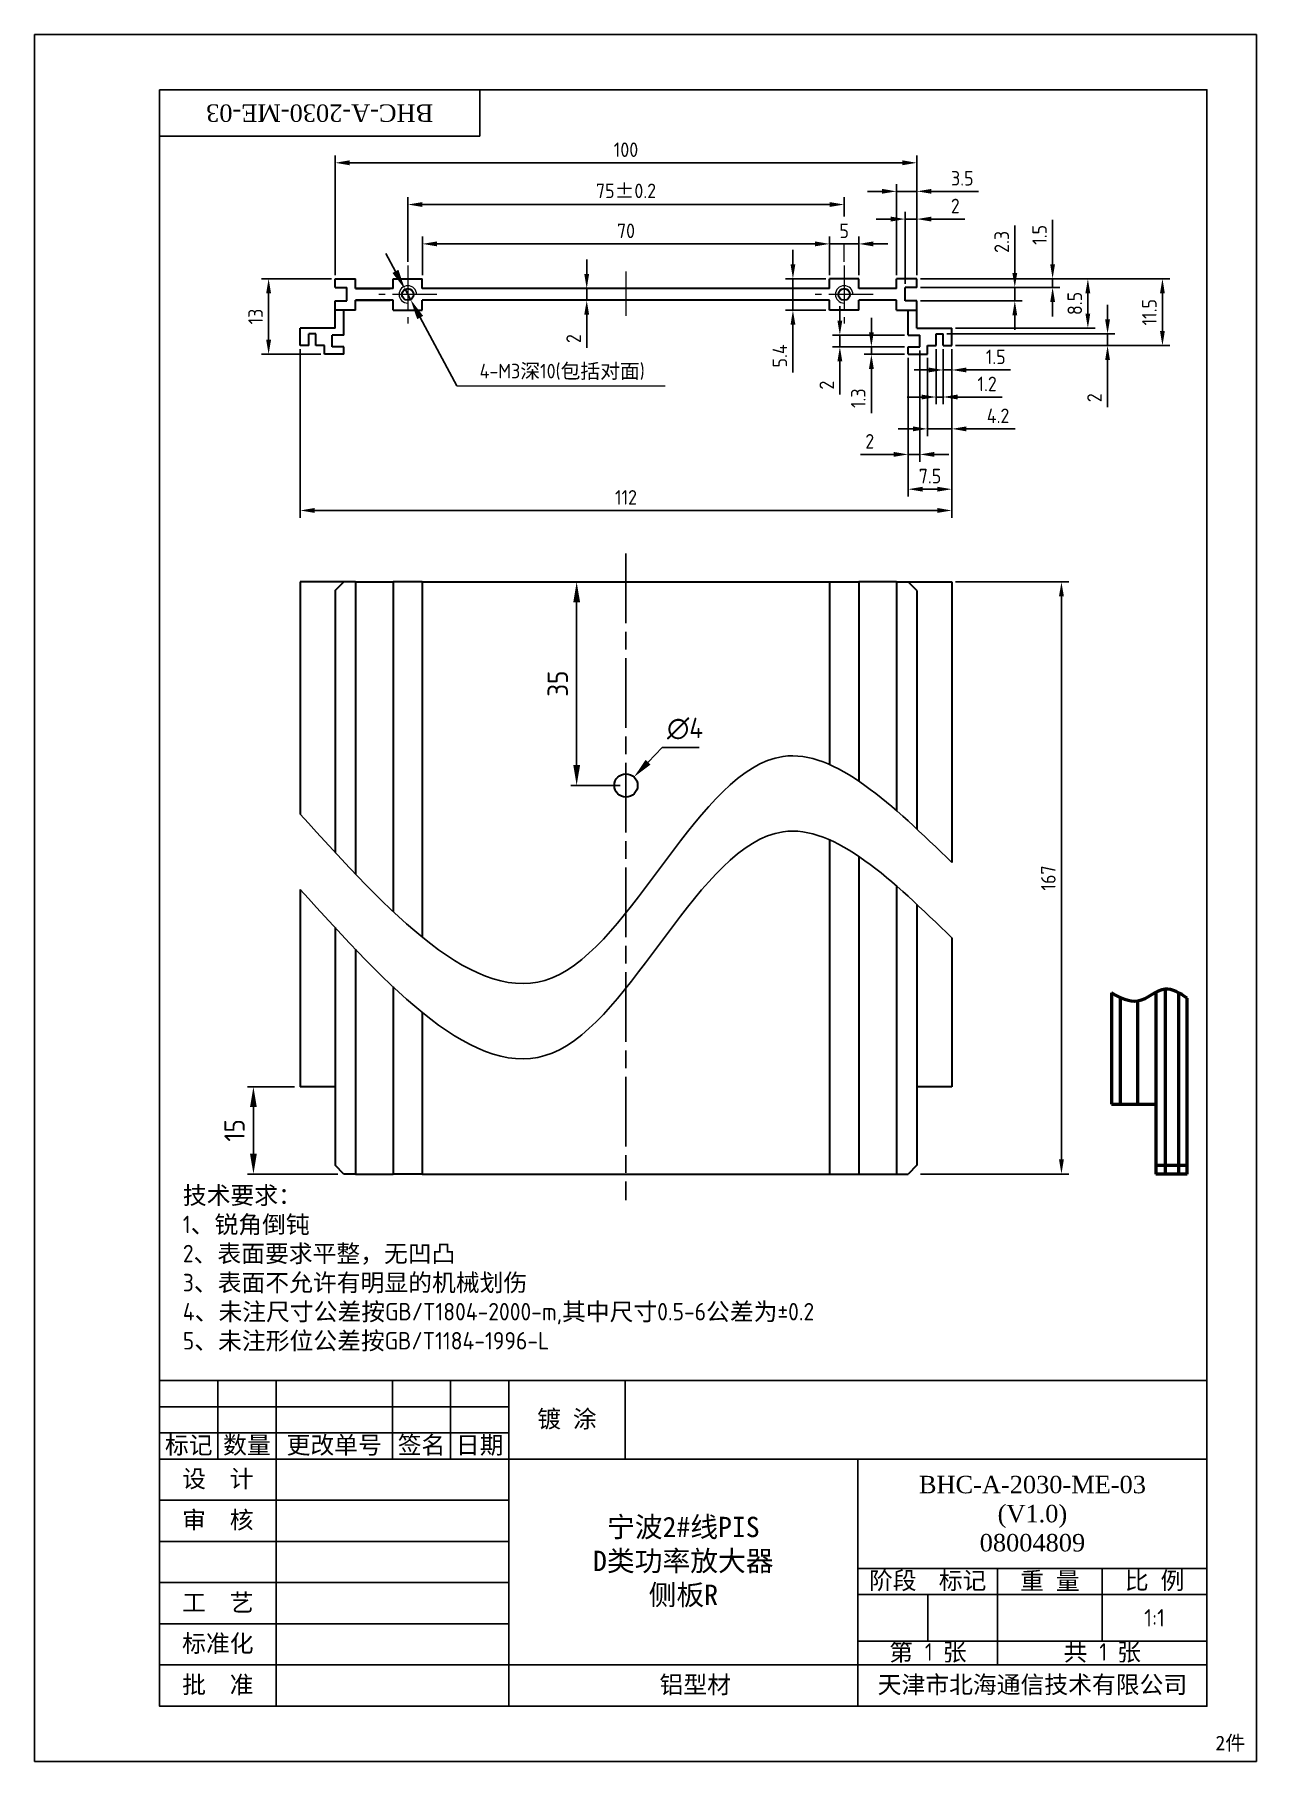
# Model space of a CAD drawing. Header units: millimetres. Extents: x -107 to 2261, y -1356 to -911.
# Drawn here: x 861.6 to 1071.6, y -1208 to -911 of the extents above; entities that cross this region are included whole.
import ezdxf

# ---------------------------------------------------------------- set-up
doc = ezdxf.new("R2010")
doc.units = ezdxf.units.MM
doc.linetypes.add('AM_ISO08W050', pattern=[18, 12, -1.5, 3, -1.5])
doc.linetypes.add('CENTER2', pattern=[28.575, 19.05, -3.175, 3.175, -3.175])
doc.layers.get('Defpoints').update_dxf_attribs({"color": 4})
for name, color, linetype, lineweight in [('AM_0', 7, 'Continuous', 50), ('AM_5', 3, 'Continuous', 25), ('AM_6 @ 1', 2, 'Continuous', 35), ('AM_7', 4, 'AM_ISO08W050', 25), ('图层2', 4, 'CENTER2', 13), ('图层7', 2, 'Continuous', 13), ('实体', 7, 'Continuous', 30)]:
    doc.layers.add(name, color=color, linetype=linetype, lineweight=lineweight)
doc.styles.add('fs', font='SIMFANG.TTF')
doc.styles.add('HZTXT', font='txt.shx')
doc.styles.get("Standard").update_dxf_attribs({"font": 'ISOCP.SHX', "bigfont": 'gbcbig.shx'})
doc.styles.add('tnr', font='TIMES.TTF')
doc.dimstyles.new('AM_ISO$0', dxfattribs={"dimtxt": 3.5, "dimasz": 3.5, "dimexe": 1, "dimexo": 1, "dimgap": 1.5, "dimtad": 1, "dimdec": 1, "dimdsep": 46, "dimtxsty": 'Standard', "dimcen": 0, "dimclrd": 256, "dimclre": 256, "dimclrt": 2, "dimadec": 0, "dimazin": 2, "dimtp": 0.1, "dimtm": 0.1, "dimtfac": 0.71, "dimtdec": 1, "dimtmove": 0, "dimatfit": 3, "dimfxl": 1, "dimlwd": -1, "dimlwe": -1, "dimarcsym": 1})
doc.dimstyles.new('AM_ISO$3', dxfattribs={"dimtxt": 3.5, "dimasz": 3.5, "dimexe": 1, "dimexo": 1, "dimgap": 1.5, "dimtad": 1, "dimtoh": 1, "dimdec": 1, "dimdsep": 46, "dimtxsty": 'Standard', "dimcen": 0, "dimclrd": 256, "dimclre": 256, "dimclrt": 2, "dimadec": 0, "dimazin": 2, "dimtp": 0.1, "dimtm": 0.1, "dimtfac": 0.71, "dimtdec": 1, "dimtofl": 0, "dimtmove": 0, "dimatfit": 0, "dimfxl": 1, "dimlwd": -1, "dimlwe": -1, "dimarcsym": 1})
doc.dimstyles.new('ISO-25$0', dxfattribs={"dimtxt": 3, "dimasz": 3.5, "dimexe": 1.25, "dimexo": 0.625, "dimgap": 1, "dimtad": 1, "dimdsep": 46, "dimtxsty": 'HZTXT', "dimcen": 2.5, "dimadec": 0, "dimazin": 0, "dimtfac": 1, "dimtmove": 0, "dimatfit": 3, "dimfxl": 1, "dimarcsym": 0})
doc.dimstyles.new('ISO-25$3', dxfattribs={"dimtxt": 3.5, "dimasz": 3.5, "dimexe": 1.25, "dimexo": 0.625, "dimtad": 1, "dimtoh": 1, "dimdsep": 46, "dimtxsty": 'HZTXT', "dimcen": 2.5, "dimadec": 0, "dimazin": 0, "dimtfac": 1, "dimtmove": 0, "dimatfit": 3, "dimfxl": 1, "dimarcsym": 0})

msp = doc.modelspace()

# ---------------------------------------------------------------- texts
at = {"layer": 'AM_6 @ 1', "color": 2, "style": 'fs'}
msp.add_text('2件', height=2.5, dxfattribs=at).set_placement((1064.554, -1206.063))
at = {"layer": 'AM_6 @ 1', "insert": (910.603, -924.501), "char_height": 3, "attachment_point": 5, "rotation": 180, "style": 'tnr'}
msp.add_mtext_dynamic_manual_height_columns('BHC-A-2030-ME-03', width=55, gutter_width=12.5, heights=[0], dxfattribs=at)
at = {"layer": '图层2', "ltscale": 0.4}
for s, insert, char_height, width, attachment_point in [('{\\fFangSong_GB2312|b0|i0|c134|p49;技术要求：}\\P1{\\fFangSong_GB2312|b0|i0|c134|p49;、锐角倒钝}\\P2{\\fFangSong_GB2312|b0|i0|c134|p49;、表面要求平整，无凹凸}\\P3{\\fFangSong_GB2312|b0|i0|c134|p49;、表面不允许有明显的机械划伤}\\P4{\\fFangSong_GB2312|b0|i0|c134|p49;、未注尺寸公差按}GB/T1804-2000-m,{\\fFangSong_GB2312|b0|i0|c134|p49;其中尺寸}0.5-6{\\fFangSong_GB2312|b0|i0|c134|p49;公差为}%%P0.2\\P5{\\fFangSong_GB2312|b0|i0|c134|p49;、未注形位公差按}GB/T1184-1996-L', (887.086, -1109.143), 3, 382.79824, 1), ('{\\fFangSong_GB2312|b0|i0|c134|p49;镀 涂}', (953.104, -1149.251), 3, 20.00298, 5), ('{\\fFangSong_GB2312|b0|i0|c134|p49;标记}', (888.103, -1153.751), 3, 10, 5), ('{\\fFangSong_GB2312|b0|i0|c134|p49;数量}', (898.103, -1153.751), 3, 10, 5), ('{\\fFangSong_GB2312|b0|i0|c134|p49;更改单号}', (913.103, -1153.751), 3, 20, 5), ('{\\fFangSong_GB2312|b0|i0|c134|p49;签名}', (928.102, -1153.751), 3, 9.99778, 5), ('{\\fFangSong_GB2312|b0|i0|c134|p49;日期}', (938.102, -1153.751), 3, 10.00222, 5), ('{\\fFangSong_GB2312|b0|i0|c134|p49;设  计}', (893.103, -1159.541), 3, 20, 5), ('{\\fFangSong_GB2312|b0|i0|c134|p49;审  核}', (893.103, -1166.621), 3, 20, 5), ('{\\fFangSong_GB2312|b0|i0|c134|p49;宁波2#线PIS\\PD类功率放大器\\P侧板R}', (973.103, -1173.701), 3.5, 60, 5), ('{\\fFangSong_GB2312|b0|i0|c134|p49;阶段}', (1009.103, -1177.048), 3, 12, 5), ('{\\fFangSong_GB2312|b0|i0|c134|p49;标记}', (1021.103, -1177.048), 3, 12, 5), ('{\\fFangSong_GB2312|b0|i0|c134|p49;重 量}', (1036.103, -1177.048), 3, 18, 5), ('{\\fFangSong_GB2312|b0|i0|c134|p49;比 例}', (1054.103, -1177.048), 3, 18, 5), ('{\\fFangSong_GB2312|b0|i0|c134|p49;工  艺}', (893.103, -1180.781), 3, 20, 5), ('1:1', (1054.103, -1183.3), 3, 18, 5), ('{\\fFangSong_GB2312|b0|i0|c134|p49;标准化}', (893.103, -1187.861), 3, 20, 5), ('{\\fFangSong_GB2312|b0|i0|c134|p49;第 }1 {\\fFangSong_GB2312|b0|i0|c134|p49;张}', (1015.133, -1189.351), 3, 23.94008, 5), ('{\\fFangSong_GB2312|b0|i0|c134|p49;共 }1 {\\fFangSong_GB2312|b0|i0|c134|p49;张}', (1045.103, -1189.351), 3, 36, 5), ('{\\fFangSong_GB2312|b0|i0|c134|p49;批  准}', (893.103, -1194.951), 3, 20, 5), ('{\\fFangSong_GB2312|b0|i0|c134|p49;  铝型材}', (973.103, -1194.951), 3, 60, 5), ('{\\fFangSong_GB2312|b0|i0|c134|p49;天津市北海通信技术有限公司}', (1033.103, -1194.951), 3, 60, 5)]:
    msp.add_mtext(s, dxfattribs=dict(at, insert=insert, char_height=char_height, width=width, attachment_point=attachment_point))
at = {"layer": '图层2', "ltscale": 0.4, "insert": (1033.103, -1165.4), "char_height": 3, "width": 60, "attachment_point": 5, "style": 'tnr'}
msp.add_mtext('BHC-A-2030-ME-03\\P(V1.0)\\P08004809', dxfattribs=at)
at = {"layer": '图层7', "ltscale": 0.4, "insert": (952.281, -969.015), "char_height": 2.5, "attachment_point": 5}
msp.add_mtext('4-M3{\\fFangSong_GB2312|b0|i0|c134|p49;深}10({\\fFangSong_GB2312|b0|i0|c134|p49;包括对面})', dxfattribs=at)

# ---------------------------------------------------------------- blocks, each defined once
blk = doc.blocks.new('*D54')
at = {"layer": 'Defpoints', "color": 0, "transparency": 16777216}
for p in [(1019.25, -1005.14), (1038.09, -1005.14), (1013.25, -1106.97)]:
    blk.add_point(p, dxfattribs=at)
at = {"layer": '图层7', "color": 0, "lineweight": -2, "transparency": 16777216}
for p, q in [((1019.87, -1005.14), (1039.34, -1005.14)), ((1038.09, -1104.47), (1038.09, -1007.64)), ((1013.87, -1106.97), (1039.34, -1106.97))]:
    blk.add_line(p, q, dxfattribs=at)
at = {"layer": '图层7', "color": 0, "transparency": 16777216}
for points in [[(1037.67, -1007.64), (1038.51, -1007.64), (1038.09, -1005.14)], [(1037.67, -1104.47), (1038.51, -1104.47), (1038.09, -1106.97)]]:
    blk.add_solid(points, dxfattribs=at)
at = {"layer": '图层7', "color": 0, "transparency": 16777216, "insert": (1035.84, -1056.06), "char_height": 2.5, "attachment_point": 5, "rotation": 90}
blk.add_mtext('167', dxfattribs=at)
blk = doc.blocks.new('*D55')
at = {"layer": 'Defpoints', "color": 0, "ltscale": 0.4, "transparency": 16777216}
for p in [(907.25, -964.5), (1019.25, -965.12), (1019.25, -992.85)]:
    blk.add_point(p, dxfattribs=at)
at = {"layer": '图层7', "color": 0, "lineweight": -2, "ltscale": 0.4, "transparency": 16777216}
for p, q in [((907.25, -965.12), (907.25, -994.1)), ((1019.25, -965.75), (1019.25, -994.1)), ((909.75, -992.85), (1016.75, -992.85))]:
    blk.add_line(p, q, dxfattribs=at)
at = {"layer": '图层7', "color": 0, "ltscale": 0.4, "transparency": 16777216}
for points in [[(909.75, -992.43), (909.75, -993.27), (907.25, -992.85)], [(1016.75, -992.43), (1016.75, -993.27), (1019.25, -992.85)]]:
    blk.add_solid(points, dxfattribs=at)
at = {"layer": '图层7', "color": 0, "ltscale": 0.4, "transparency": 16777216, "insert": (963.25, -990.6), "char_height": 2.5, "attachment_point": 5}
blk.add_mtext('112', dxfattribs=at)
blk = doc.blocks.new('*D56')
at = {"layer": 'Defpoints', "color": 0, "ltscale": 0.4, "transparency": 16777216}
for p in [(913.25, -933.06), (913.25, -953), (1013.25, -953)]:
    blk.add_point(p, dxfattribs=at)
at = {"layer": '图层7', "color": 0, "lineweight": -2, "ltscale": 0.4, "transparency": 16777216}
for p, q in [((913.25, -952.37), (913.25, -931.81)), ((1013.25, -952.37), (1013.25, -931.81)), ((1010.75, -933.06), (915.75, -933.06))]:
    blk.add_line(p, q, dxfattribs=at)
at = {"layer": '图层7', "color": 0, "ltscale": 0.4, "transparency": 16777216}
for points in [[(915.75, -932.64), (915.75, -933.48), (913.25, -933.06)], [(1010.75, -932.64), (1010.75, -933.48), (1013.25, -933.06)]]:
    blk.add_solid(points, dxfattribs=at)
at = {"layer": '图层7', "color": 0, "ltscale": 0.4, "transparency": 16777216, "insert": (963.25, -930.81), "char_height": 2.5, "attachment_point": 5}
blk.add_mtext('100', dxfattribs=at)
blk = doc.blocks.new('*D57')
at = {"layer": 'Defpoints', "color": 0, "ltscale": 0.4, "transparency": 16777216}
for p in [(928.25, -947.01), (928.25, -953), (998.25, -953)]:
    blk.add_point(p, dxfattribs=at)
at = {"layer": '图层7', "color": 0, "lineweight": -2, "ltscale": 0.4, "transparency": 16777216}
for p, q in [((928.25, -952.37), (928.25, -945.76)), ((995.75, -947.01), (930.75, -947.01)), ((998.25, -952.37), (998.25, -945.76))]:
    blk.add_line(p, q, dxfattribs=at)
at = {"layer": '图层7', "color": 0, "ltscale": 0.4, "transparency": 16777216}
for points in [[(930.75, -946.59), (930.75, -947.42), (928.25, -947.01)], [(995.75, -946.59), (995.75, -947.42), (998.25, -947.01)]]:
    blk.add_solid(points, dxfattribs=at)
at = {"layer": '图层7', "color": 0, "ltscale": 0.4, "transparency": 16777216, "insert": (963.25, -944.76), "char_height": 2.5, "attachment_point": 5}
blk.add_mtext('70', dxfattribs=at)
blk = doc.blocks.new('*D58')
at = {"layer": 'Defpoints', "color": 0, "ltscale": 0.4, "transparency": 16777216}
for p in [(963.25, -954.7), (956.5, -956.7), (963.25, -956.7)]:
    blk.add_point(p, dxfattribs=at)
at = {"layer": '图层7', "color": 0, "lineweight": -2, "ltscale": 0.4, "transparency": 16777216}
for p, q in [((956.5, -952.2), (956.5, -949.7)), ((962.62, -954.7), (955.25, -954.7)), ((956.5, -954.7), (956.5, -956.7)), ((962.62, -956.7), (955.25, -956.7)), ((956.5, -959.2), (956.5, -964.91))]:
    blk.add_line(p, q, dxfattribs=at)
at = {"layer": '图层7', "color": 0, "ltscale": 0.4, "transparency": 16777216}
for points in [[(956.08, -952.2), (956.91, -952.2), (956.5, -954.7)], [(956.08, -959.2), (956.91, -959.2), (956.5, -956.7)]]:
    blk.add_solid(points, dxfattribs=at)
at = {"layer": '图层7', "color": 0, "ltscale": 0.4, "transparency": 16777216, "insert": (954.25, -963.3), "char_height": 2.5, "attachment_point": 5, "rotation": 90}
blk.add_mtext('2', dxfattribs=at)
blk = doc.blocks.new('*D59')
at = {"layer": 'Defpoints', "color": 0, "ltscale": 0.4, "transparency": 16777216}
for p in [(913.25, -953), (901.83, -966), (911.45, -966)]:
    blk.add_point(p, dxfattribs=at)
at = {"layer": '图层7', "color": 0, "lineweight": -2, "ltscale": 0.4, "transparency": 16777216}
for p, q in [((912.62, -953), (900.58, -953)), ((901.83, -955.5), (901.83, -963.5)), ((910.82, -966), (900.58, -966))]:
    blk.add_line(p, q, dxfattribs=at)
at = {"layer": '图层7', "color": 0, "ltscale": 0.4, "transparency": 16777216}
for points in [[(901.41, -955.5), (902.25, -955.5), (901.83, -953)], [(901.41, -963.5), (902.25, -963.5), (901.83, -966)]]:
    blk.add_solid(points, dxfattribs=at)
at = {"layer": '图层7', "color": 0, "ltscale": 0.4, "transparency": 16777216, "insert": (899.58, -959.5), "char_height": 2.5, "attachment_point": 5, "rotation": 90}
blk.add_mtext('13', dxfattribs=at)
blk = doc.blocks.new('*D60')
at = {"layer": 'Defpoints', "color": 0, "ltscale": 0.4, "transparency": 16777216}
for p in [(1019.25, -965.12), (1011.75, -966), (1019.25, -989.19)]:
    blk.add_point(p, dxfattribs=at)
at = {"layer": '图层7', "color": 0, "lineweight": -2, "ltscale": 0.4, "transparency": 16777216}
for p, q in [((1011.75, -966.62), (1011.75, -990.44)), ((1019.25, -965.75), (1019.25, -990.44)), ((1014.25, -989.19), (1016.75, -989.19))]:
    blk.add_line(p, q, dxfattribs=at)
at = {"layer": '图层7', "color": 0, "ltscale": 0.4, "transparency": 16777216}
for points in [[(1014.25, -988.78), (1014.25, -989.61), (1011.75, -989.19)], [(1016.75, -988.78), (1016.75, -989.61), (1019.25, -989.19)]]:
    blk.add_solid(points, dxfattribs=at)
at = {"layer": '图层7', "color": 0, "ltscale": 0.4, "transparency": 16777216, "insert": (1015.5, -986.94), "char_height": 2.5, "attachment_point": 5}
blk.add_mtext('7.5', dxfattribs=at)
blk = doc.blocks.new('*D61')
at = {"layer": 'Defpoints', "color": 0, "ltscale": 0.4, "transparency": 16777216}
for p in [(1013.75, -964.7), (1011.75, -966), (1011.75, -983.21)]:
    blk.add_point(p, dxfattribs=at)
at = {"layer": '图层7', "color": 0, "lineweight": -2, "ltscale": 0.4, "transparency": 16777216}
for p, q in [((1011.75, -966.62), (1011.75, -984.46)), ((1013.75, -965.32), (1013.75, -984.46)), ((1009.25, -983.21), (1003.53, -983.21)), ((1013.75, -983.21), (1011.75, -983.21)), ((1016.25, -983.21), (1018.75, -983.21))]:
    blk.add_line(p, q, dxfattribs=at)
at = {"layer": '图层7', "color": 0, "ltscale": 0.4, "transparency": 16777216}
for points in [[(1009.25, -982.79), (1009.25, -983.63), (1011.75, -983.21)], [(1016.25, -982.79), (1016.25, -983.63), (1013.75, -983.21)]]:
    blk.add_solid(points, dxfattribs=at)
at = {"layer": '图层7', "color": 0, "ltscale": 0.4, "transparency": 16777216, "insert": (1005.14, -980.96), "char_height": 2.5, "attachment_point": 5}
blk.add_mtext('2', dxfattribs=at)
blk = doc.blocks.new('*D62')
at = {"layer": 'Defpoints', "color": 0, "ltscale": 0.4, "transparency": 16777216}
for p in [(998.25, -947.01), (998.25, -953), (1003.25, -953)]:
    blk.add_point(p, dxfattribs=at)
at = {"layer": '图层7', "color": 0, "lineweight": -2, "ltscale": 0.4, "transparency": 16777216}
for p, q in [((995.75, -947.01), (993.25, -947.01)), ((998.25, -952.37), (998.25, -945.76)), ((1003.25, -947.01), (998.25, -947.01)), ((1003.25, -952.37), (1003.25, -945.76)), ((1005.75, -947.01), (1008.25, -947.01))]:
    blk.add_line(p, q, dxfattribs=at)
at = {"layer": '图层7', "color": 0, "ltscale": 0.4, "transparency": 16777216}
for points in [[(995.75, -946.59), (995.75, -947.42), (998.25, -947.01)], [(1005.75, -946.59), (1005.75, -947.42), (1003.25, -947.01)]]:
    blk.add_solid(points, dxfattribs=at)
at = {"layer": '图层7', "color": 0, "ltscale": 0.4, "transparency": 16777216, "insert": (1000.75, -944.76), "char_height": 2.5, "attachment_point": 5}
blk.add_mtext('5', dxfattribs=at)
blk = doc.blocks.new('*D63')
at = {"layer": 'Defpoints', "color": 0, "ltscale": 0.4, "transparency": 16777216}
for p in [(1013.25, -937.97), (1009.75, -953), (1013.25, -953)]:
    blk.add_point(p, dxfattribs=at)
at = {"layer": '图层7', "color": 0, "lineweight": -2, "ltscale": 0.4, "transparency": 16777216}
for p, q in [((1007.25, -937.97), (1004.75, -937.97)), ((1009.75, -952.37), (1009.75, -936.72)), ((1009.75, -937.97), (1013.25, -937.97)), ((1013.25, -952.37), (1013.25, -936.72)), ((1015.75, -937.97), (1023.85, -937.97))]:
    blk.add_line(p, q, dxfattribs=at)
at = {"layer": '图层7', "color": 0, "ltscale": 0.4, "transparency": 16777216}
for points in [[(1007.25, -937.55), (1007.25, -938.38), (1009.75, -937.97)], [(1015.75, -937.55), (1015.75, -938.38), (1013.25, -937.97)]]:
    blk.add_solid(points, dxfattribs=at)
at = {"layer": '图层7', "color": 0, "ltscale": 0.4, "transparency": 16777216, "insert": (1021.05, -935.72), "char_height": 2.5, "attachment_point": 5}
blk.add_mtext('3.5', dxfattribs=at)
blk = doc.blocks.new('*D64')
at = {"layer": 'Defpoints', "color": 0, "ltscale": 0.4, "transparency": 16777216}
for p in [(1013.25, -942.74), (1013.25, -953), (1011.25, -954.5)]:
    blk.add_point(p, dxfattribs=at)
at = {"layer": '图层7', "color": 0, "lineweight": -2, "ltscale": 0.4, "transparency": 16777216}
for p, q in [((1008.75, -942.74), (1006.25, -942.74)), ((1011.25, -953.87), (1011.25, -941.49)), ((1011.25, -942.74), (1013.25, -942.74)), ((1013.25, -952.37), (1013.25, -941.49)), ((1015.75, -942.74), (1021.46, -942.74))]:
    blk.add_line(p, q, dxfattribs=at)
at = {"layer": '图层7', "color": 0, "ltscale": 0.4, "transparency": 16777216}
for points in [[(1008.75, -942.32), (1008.75, -943.16), (1011.25, -942.74)], [(1015.75, -942.32), (1015.75, -943.16), (1013.25, -942.74)]]:
    blk.add_solid(points, dxfattribs=at)
at = {"layer": '图层7', "color": 0, "ltscale": 0.4, "transparency": 16777216, "insert": (1019.85, -940.49), "char_height": 2.5, "attachment_point": 5}
blk.add_mtext('2', dxfattribs=at)
blk = doc.blocks.new('*D65')
at = {"layer": 'Defpoints', "color": 0, "ltscale": 0.4, "transparency": 16777216}
for p in [(998.25, -953), (991.94, -958.4), (998.25, -958.4)]:
    blk.add_point(p, dxfattribs=at)
at = {"layer": '图层7', "color": 0, "lineweight": -2, "ltscale": 0.4, "transparency": 16777216}
for p, q in [((991.94, -950.5), (991.94, -948)), ((997.62, -953), (990.69, -953)), ((991.94, -953), (991.94, -958.4)), ((997.62, -958.4), (990.69, -958.4)), ((991.94, -960.9), (991.94, -969.15))]:
    blk.add_line(p, q, dxfattribs=at)
at = {"layer": '图层7', "color": 0, "ltscale": 0.4, "transparency": 16777216}
for points in [[(991.53, -950.5), (992.36, -950.5), (991.94, -953)], [(991.53, -960.9), (992.36, -960.9), (991.94, -958.4)]]:
    blk.add_solid(points, dxfattribs=at)
at = {"layer": '图层7', "color": 0, "ltscale": 0.4, "transparency": 16777216, "insert": (989.69, -966.27), "char_height": 2.5, "attachment_point": 5, "rotation": 90}
blk.add_mtext('5.4', dxfattribs=at)
blk = doc.blocks.new('*D66')
at = {"layer": 'Defpoints', "color": 0, "ltscale": 0.4, "transparency": 16777216}
for p in [(1013.25, -953), (1036.57, -953), (1013.25, -954.5)]:
    blk.add_point(p, dxfattribs=at)
at = {"layer": '图层7', "color": 0, "lineweight": -2, "ltscale": 0.4, "transparency": 16777216}
for p, q in [((1036.57, -950.5), (1036.57, -942.89)), ((1013.87, -953), (1037.82, -953)), ((1036.57, -954.5), (1036.57, -953)), ((1013.87, -954.5), (1037.82, -954.5)), ((1036.57, -957), (1036.57, -959.5))]:
    blk.add_line(p, q, dxfattribs=at)
at = {"layer": '图层7', "color": 0, "ltscale": 0.4, "transparency": 16777216}
for points in [[(1036.16, -950.5), (1036.99, -950.5), (1036.57, -953)], [(1036.16, -957), (1036.99, -957), (1036.57, -954.5)]]:
    blk.add_solid(points, dxfattribs=at)
at = {"layer": '图层7', "color": 0, "ltscale": 0.4, "transparency": 16777216, "insert": (1034.32, -945.45), "char_height": 2.5, "attachment_point": 5, "rotation": 90}
blk.add_mtext('1.5', dxfattribs=at)
blk = doc.blocks.new('*D67')
at = {"layer": 'Defpoints', "color": 0, "ltscale": 0.4, "transparency": 16777216}
for p in [(1013.25, -954.5), (1030.07, -954.5), (1013.25, -956.8)]:
    blk.add_point(p, dxfattribs=at)
at = {"layer": '图层7', "color": 0, "lineweight": -2, "ltscale": 0.4, "transparency": 16777216}
for p, q in [((1030.07, -952), (1030.07, -943.83)), ((1013.87, -954.5), (1031.32, -954.5)), ((1030.07, -956.8), (1030.07, -954.5)), ((1013.87, -956.8), (1031.32, -956.8)), ((1030.07, -959.3), (1030.07, -961.8))]:
    blk.add_line(p, q, dxfattribs=at)
at = {"layer": '图层7', "color": 0, "ltscale": 0.4, "transparency": 16777216}
for points in [[(1029.66, -952), (1030.49, -952), (1030.07, -954.5)], [(1029.66, -959.3), (1030.49, -959.3), (1030.07, -956.8)]]:
    blk.add_solid(points, dxfattribs=at)
at = {"layer": '图层7', "color": 0, "ltscale": 0.4, "transparency": 16777216, "insert": (1027.82, -946.66), "char_height": 2.5, "attachment_point": 5, "rotation": 90}
blk.add_mtext('2.3', dxfattribs=at)
blk = doc.blocks.new('*D68')
at = {"layer": 'Defpoints', "color": 0, "ltscale": 0.4, "transparency": 16777216}
for p in [(1000.01, -964.7), (1011.75, -962.7), (1011.75, -964.7)]:
    blk.add_point(p, dxfattribs=at)
at = {"layer": '图层7', "color": 0, "lineweight": -2, "ltscale": 0.4, "transparency": 16777216}
for p, q in [((1000.01, -960.2), (1000.01, -957.7)), ((1011.12, -962.7), (998.76, -962.7)), ((1011.12, -964.7), (998.76, -964.7)), ((1000.01, -962.7), (1000.01, -964.7)), ((1000.01, -967.2), (1000.01, -972.91))]:
    blk.add_line(p, q, dxfattribs=at)
at = {"layer": '图层7', "color": 0, "ltscale": 0.4, "transparency": 16777216}
for points in [[(999.59, -960.2), (1000.42, -960.2), (1000.01, -962.7)], [(999.59, -967.2), (1000.42, -967.2), (1000.01, -964.7)]]:
    blk.add_solid(points, dxfattribs=at)
at = {"layer": '图层7', "color": 0, "ltscale": 0.4, "transparency": 16777216, "insert": (997.76, -971.3), "char_height": 2.5, "attachment_point": 5, "rotation": 90}
blk.add_mtext('2', dxfattribs=at)
blk = doc.blocks.new('*D69')
at = {"layer": 'Defpoints', "color": 0, "ltscale": 0.4, "transparency": 16777216}
for p in [(1011.75, -964.7), (1005.42, -966), (1011.75, -966)]:
    blk.add_point(p, dxfattribs=at)
at = {"layer": '图层7', "color": 0, "lineweight": -2, "ltscale": 0.4, "transparency": 16777216}
for p, q in [((1005.42, -962.2), (1005.42, -959.7)), ((1011.12, -964.7), (1004.17, -964.7)), ((1005.42, -964.7), (1005.42, -966)), ((1011.12, -966), (1004.17, -966)), ((1005.42, -968.5), (1005.42, -976.1))]:
    blk.add_line(p, q, dxfattribs=at)
at = {"layer": '图层7', "color": 0, "ltscale": 0.4, "transparency": 16777216}
for points in [[(1005.01, -962.2), (1005.84, -962.2), (1005.42, -964.7)], [(1005.01, -968.5), (1005.84, -968.5), (1005.42, -966)]]:
    blk.add_solid(points, dxfattribs=at)
at = {"layer": '图层7', "color": 0, "ltscale": 0.4, "transparency": 16777216, "insert": (1003.17, -973.55), "char_height": 2.5, "attachment_point": 5, "rotation": 90}
blk.add_mtext('1.3', dxfattribs=at)
blk = doc.blocks.new('*D70')
at = {"layer": 'Defpoints', "color": 0, "ltscale": 0.4, "transparency": 16777216}
for p in [(1019.25, -965.12), (1015.05, -966), (1019.25, -978.82)]:
    blk.add_point(p, dxfattribs=at)
at = {"layer": '图层7', "color": 0, "lineweight": -2, "ltscale": 0.4, "transparency": 16777216}
for p, q in [((1015.05, -966.62), (1015.05, -980.07)), ((1019.25, -965.75), (1019.25, -980.07)), ((1012.55, -978.82), (1010.05, -978.82)), ((1015.05, -978.82), (1019.25, -978.82)), ((1021.75, -978.82), (1030.15, -978.82))]:
    blk.add_line(p, q, dxfattribs=at)
at = {"layer": '图层7', "color": 0, "ltscale": 0.4, "transparency": 16777216}
for points in [[(1012.55, -978.4), (1012.55, -979.24), (1015.05, -978.82)], [(1021.75, -978.4), (1021.75, -979.24), (1019.25, -978.82)]]:
    blk.add_solid(points, dxfattribs=at)
at = {"layer": '图层7', "color": 0, "ltscale": 0.4, "transparency": 16777216, "insert": (1027.2, -976.57), "char_height": 2.5, "attachment_point": 5}
blk.add_mtext('4.2', dxfattribs=at)
blk = doc.blocks.new('*D71')
at = {"layer": 'Defpoints', "color": 0, "ltscale": 0.4, "transparency": 16777216}
for p in [(1016.55, -964.5), (1017.75, -964.5), (1017.75, -973.34)]:
    blk.add_point(p, dxfattribs=at)
at = {"layer": '图层7', "color": 0, "lineweight": -2, "ltscale": 0.4, "transparency": 16777216}
for p, q in [((1016.55, -965.12), (1016.55, -974.59)), ((1017.75, -965.12), (1017.75, -974.59)), ((1014.05, -973.34), (1011.55, -973.34)), ((1016.55, -973.34), (1017.75, -973.34)), ((1020.25, -973.34), (1027.9, -973.34))]:
    blk.add_line(p, q, dxfattribs=at)
at = {"layer": '图层7', "color": 0, "ltscale": 0.4, "transparency": 16777216}
for points in [[(1014.05, -972.92), (1014.05, -973.76), (1016.55, -973.34)], [(1020.25, -972.92), (1020.25, -973.76), (1017.75, -973.34)]]:
    blk.add_solid(points, dxfattribs=at)
at = {"layer": '图层7', "color": 0, "ltscale": 0.4, "transparency": 16777216, "insert": (1025.32, -971.09), "char_height": 2.5, "attachment_point": 5}
blk.add_mtext('1.2', dxfattribs=at)
blk = doc.blocks.new('*D72')
at = {"layer": 'Defpoints', "color": 0, "ltscale": 0.4, "transparency": 16777216}
for p in [(1017.75, -964.5), (1019.25, -964.5), (1019.25, -968.69)]:
    blk.add_point(p, dxfattribs=at)
at = {"layer": '图层7', "color": 0, "lineweight": -2, "ltscale": 0.4, "transparency": 16777216}
for p, q in [((1017.75, -965.12), (1017.75, -969.94)), ((1019.25, -965.12), (1019.25, -969.94)), ((1015.25, -968.69), (1012.75, -968.69)), ((1017.75, -968.69), (1019.25, -968.69)), ((1021.75, -968.69), (1029.35, -968.69))]:
    blk.add_line(p, q, dxfattribs=at)
at = {"layer": '图层7', "color": 0, "ltscale": 0.4, "transparency": 16777216}
for points in [[(1015.25, -968.27), (1015.25, -969.11), (1017.75, -968.69)], [(1021.75, -968.27), (1021.75, -969.11), (1019.25, -968.69)]]:
    blk.add_solid(points, dxfattribs=at)
at = {"layer": '图层7', "color": 0, "ltscale": 0.4, "transparency": 16777216, "insert": (1026.8, -966.44), "char_height": 2.5, "attachment_point": 5}
blk.add_mtext('1.5', dxfattribs=at)
blk = doc.blocks.new('*D73')
at = {"layer": 'Defpoints', "color": 0, "ltscale": 0.4, "transparency": 16777216}
for p in [(1017.75, -962.5), (1019.25, -964.5), (1046.02, -962.5)]:
    blk.add_point(p, dxfattribs=at)
at = {"layer": '图层7', "color": 0, "lineweight": -2, "ltscale": 0.4, "transparency": 16777216}
for p, q in [((1046.02, -960), (1046.02, -957.5)), ((1018.37, -962.5), (1047.27, -962.5)), ((1019.87, -964.5), (1047.27, -964.5)), ((1046.02, -962.5), (1046.02, -964.5)), ((1046.02, -967), (1046.02, -975.07))]:
    blk.add_line(p, q, dxfattribs=at)
at = {"layer": '图层7', "color": 0, "ltscale": 0.4, "transparency": 16777216}
for points in [[(1045.6, -960), (1046.43, -960), (1046.02, -962.5)], [(1045.6, -967), (1046.43, -967), (1046.02, -964.5)]]:
    blk.add_solid(points, dxfattribs=at)
at = {"layer": '图层7', "color": 0, "ltscale": 0.4, "transparency": 16777216, "insert": (1043.76, -973.47), "char_height": 2.5, "attachment_point": 5, "rotation": 90}
blk.add_mtext('2', dxfattribs=at)
blk = doc.blocks.new('*D74')
at = {"layer": 'Defpoints', "color": 0, "ltscale": 0.4, "transparency": 16777216}
for p in [(1013.25, -953), (1055.45, -953), (1019.25, -964.5)]:
    blk.add_point(p, dxfattribs=at)
at = {"layer": '图层7', "color": 0, "lineweight": -2, "ltscale": 0.4, "transparency": 16777216}
for p, q in [((1013.87, -953), (1056.7, -953)), ((1055.45, -962), (1055.45, -955.5)), ((1019.87, -964.5), (1056.7, -964.5))]:
    blk.add_line(p, q, dxfattribs=at)
at = {"layer": '图层7', "color": 0, "ltscale": 0.4, "transparency": 16777216}
for points in [[(1055.03, -955.5), (1055.86, -955.5), (1055.45, -953)], [(1055.03, -962), (1055.86, -962), (1055.45, -964.5)]]:
    blk.add_solid(points, dxfattribs=at)
at = {"layer": '图层7', "color": 0, "ltscale": 0.4, "transparency": 16777216, "insert": (1053.2, -958.75), "char_height": 2.5, "attachment_point": 5, "rotation": 90}
blk.add_mtext('11.5', dxfattribs=at)
blk = doc.blocks.new('*D75')
at = {"layer": 'Defpoints', "color": 0, "ltscale": 0.4, "transparency": 16777216}
for p in [(1013.25, -953), (1019.25, -961.5), (1042.63, -961.5)]:
    blk.add_point(p, dxfattribs=at)
at = {"layer": '图层7', "color": 0, "lineweight": -2, "ltscale": 0.4, "transparency": 16777216}
for p, q in [((1013.87, -953), (1043.88, -953)), ((1042.63, -955.5), (1042.63, -959)), ((1019.87, -961.5), (1043.88, -961.5))]:
    blk.add_line(p, q, dxfattribs=at)
at = {"layer": '图层7', "color": 0, "ltscale": 0.4, "transparency": 16777216}
for points in [[(1042.21, -955.5), (1043.04, -955.5), (1042.63, -953)], [(1042.21, -959), (1043.04, -959), (1042.63, -961.5)]]:
    blk.add_solid(points, dxfattribs=at)
at = {"layer": '图层7', "color": 0, "ltscale": 0.4, "transparency": 16777216, "insert": (1040.38, -957.25), "char_height": 2.5, "attachment_point": 5, "rotation": 90}
blk.add_mtext('8.5', dxfattribs=at)
blk = doc.blocks.new('*D76')
at = {"layer": 'Defpoints', "color": 0, "ltscale": 0.4, "transparency": 16777216}
for p in [(925.75, -940.24), (1000.75, -942.92), (925.75, -950.7)]:
    blk.add_point(p, dxfattribs=at)
at = {"layer": '图层7', "color": 0, "lineweight": -2, "ltscale": 0.4, "transparency": 16777216}
for p, q in [((925.75, -950.07), (925.75, -938.99)), ((998.25, -940.24), (928.25, -940.24)), ((1000.75, -942.29), (1000.75, -938.99))]:
    blk.add_line(p, q, dxfattribs=at)
at = {"layer": '图层7', "color": 0, "ltscale": 0.4, "transparency": 16777216}
for points in [[(928.25, -939.82), (928.25, -940.65), (925.75, -940.24)], [(998.25, -939.82), (998.25, -940.65), (1000.75, -940.24)]]:
    blk.add_solid(points, dxfattribs=at)
at = {"layer": '图层7', "color": 0, "ltscale": 0.4, "transparency": 16777216, "insert": (963.25, -937.89), "char_height": 2.5, "attachment_point": 5}
blk.add_mtext('75{\\fSimSun|b0|i0|c134|p2;±}0.2', dxfattribs=at)
blk = doc.blocks.new('*D77')
at = {"layer": 'Defpoints', "color": 0, "ltscale": 0.4, "transparency": 16777216}
for p in [(925.28, -954.82), (926.22, -956.58)]:
    blk.add_point(p, dxfattribs=at)
at = {"layer": '图层7', "color": 0, "lineweight": -2, "ltscale": 0.4, "transparency": 16777216}
for p, q in [((923.62, -951.73), (921.96, -948.65)), ((925.28, -954.82), (926.22, -956.58)), ((934.19, -971.43), (927.88, -959.66))]:
    blk.add_line(p, q, dxfattribs=at)
at = {"layer": '图层7', "color": 0, "ltscale": 0.4, "transparency": 16777216}
for points in [[(924.13, -951.46), (923.11, -952.01), (925.28, -954.82)], [(928.39, -959.39), (927.36, -959.94), (926.22, -956.58)]]:
    blk.add_solid(points, dxfattribs=at)
blk = doc.blocks.new('*D78')
at = {"layer": 'AM_5', "linetype": 'ByBlock', "transparency": 16777216}
for p, q in [((962.25, -1005.14), (953.77, -1005.14)), ((954.77, -1036.64), (954.77, -1008.64)), ((962.25, -1040.14), (953.77, -1040.14))]:
    blk.add_line(p, q, dxfattribs=at)
at = {"layer": 'AM_5', "transparency": 16777216}
for points in [[(954.19, -1008.64), (955.36, -1008.64), (954.77, -1005.14)], [(954.19, -1036.64), (955.36, -1036.64), (954.77, -1040.14)]]:
    blk.add_solid(points, dxfattribs=at)
at = {"layer": 'Defpoints', "color": 0, "transparency": 16777216}
for p in [(954.77, -1005.14), (963.25, -1005.14), (963.25, -1040.14)]:
    blk.add_point(p, dxfattribs=at)
at = {"layer": 'AM_5', "color": 2, "transparency": 16777216, "insert": (951.52, -1022.64), "char_height": 3.5, "attachment_point": 5, "rotation": 90}
blk.add_mtext('35', dxfattribs=at)
blk = doc.blocks.new('*D79')
at = {"layer": 'AM_5', "linetype": 'ByBlock', "transparency": 16777216}
for p, q in [((967.04, -1036.16), (969.45, -1033.62)), ((969.45, -1033.62), (975.85, -1033.62))]:
    blk.add_line(p, q, dxfattribs=at)
at = {"layer": 'AM_5', "transparency": 16777216}
blk.add_solid([(966.61, -1035.75), (967.46, -1036.56), (964.63, -1038.69)], dxfattribs=at)
at = {"layer": 'Defpoints', "color": 0, "transparency": 16777216}
for p in [(964.63, -1038.69), (961.87, -1041.59)]:
    blk.add_point(p, dxfattribs=at)
at = {"layer": 'AM_5', "color": 2, "transparency": 16777216, "insert": (973.4, -1030.37), "char_height": 3.5, "attachment_point": 5}
blk.add_mtext('∅4', dxfattribs=at)
blk = doc.blocks.new('*D80')
at = {"layer": 'AM_5', "linetype": 'ByBlock', "transparency": 16777216}
for p, q in [((906.25, -1091.97), (898.22, -1091.97)), ((899.22, -1103.47), (899.22, -1095.47)), ((913.75, -1106.97), (898.22, -1106.97))]:
    blk.add_line(p, q, dxfattribs=at)
at = {"layer": 'AM_5', "transparency": 16777216}
for points in [[(898.63, -1095.47), (899.8, -1095.47), (899.22, -1091.97)], [(898.63, -1103.47), (899.8, -1103.47), (899.22, -1106.97)]]:
    blk.add_solid(points, dxfattribs=at)
at = {"layer": 'Defpoints', "color": 0, "transparency": 16777216}
for p in [(899.22, -1091.97), (907.25, -1091.97), (914.75, -1106.97)]:
    blk.add_point(p, dxfattribs=at)
at = {"layer": 'AM_5', "color": 2, "transparency": 16777216, "insert": (895.97, -1099.47), "char_height": 3.5, "attachment_point": 5, "rotation": 90}
blk.add_mtext('15', dxfattribs=at)

# ---------------------------------------------------------------- dimensions: what is measured, and where the dimension line sits
at = {"layer": 'AM_5'}
for base, p1, p2, picture, middle in [((954.772, -1005.144), (963.248, -1040.144), (963.248, -1005.144), '*D78', (951.522, -1022.644)), ((899.217, -1091.973), (914.748, -1106.973), (907.248, -1091.973), '*D80', (895.967, -1099.473))]:
    dim = msp.add_linear_dim(base=base, p1=p1, p2=p2, angle=90, dimstyle='AM_ISO$0', dxfattribs=at)
    dim.commit()
    dim.dimension.update_dxf_attribs({"geometry": picture, "text_midpoint": middle})
dim = msp.add_diameter_dim_2p(p1=(961.871, -1041.594), p2=(964.625, -1038.694), dimstyle='AM_ISO$3', dxfattribs=at)
dim.commit()
dim.dimension.update_dxf_attribs({"geometry": '*D79', "text_midpoint": (973.395, -1033.618), "dimtype": 163})
at = {"layer": '图层7', "ltscale": 0.4}
for base, p1, p2, picture, middle in [((913.248, -933.058), (1013.248, -952.998), (913.248, -952.998), '*D56', (963.248, -930.808)), ((1013.248, -937.965), (1009.748, -952.998), (1013.248, -952.998), '*D63', (1021.05, -935.715)), ((1013.248, -942.74), (1011.248, -954.498), (1013.248, -952.998), '*D64', (1019.855, -940.49)), ((928.248, -947.007), (998.248, -952.998), (928.248, -952.998), '*D57', (963.248, -944.757)), ((998.248, -947.007), (1003.248, -952.998), (998.248, -952.998), '*D62', (1000.748, -944.757)), ((1019.248, -992.848), (907.248, -964.498), (1019.248, -965.123), '*D55', (963.248, -990.598)), ((1011.748, -983.21), (1013.748, -964.698), (1011.748, -965.998), '*D61', (1005.141, -980.96)), ((1019.248, -978.821), (1015.048, -965.998), (1019.248, -965.123), '*D70', (1027.198, -976.571)), ((1017.748, -973.34), (1016.548, -964.498), (1017.748, -964.498), '*D71', (1025.323, -971.089)), ((1019.248, -989.193), (1011.748, -965.998), (1019.248, -965.123), '*D60', (1015.498, -986.943)), ((1019.248, -968.689), (1017.748, -964.498), (1019.248, -964.498), '*D72', (1026.8, -966.439))]:
    dim = msp.add_linear_dim(base=base, p1=p1, p2=p2, dimstyle='ISO-25$0', override={"dimtxt": 2.5, "dimasz": 2.5, "dimtxsty": 'Standard'}, dxfattribs=at)
    dim.commit()
    dim.dimension.update_dxf_attribs({"geometry": picture, "text_midpoint": middle})
dim = msp.add_linear_dim(base=(925.748, -940.235), p1=(1000.748, -942.918), p2=(925.748, -950.698), text='75{\\fSimSun|b0|i0|c134|p2;±}0.2', dimstyle='ISO-25$0', override={"dimtxt": 2.5, "dimasz": 2.5, "dimtxsty": 'Standard'}, dxfattribs=at)
dim.commit()
dim.dimension.update_dxf_attribs({"geometry": '*D76', "text_midpoint": (963.248, -937.895)})
for base, p1, p2, picture, middle in [((1036.574, -952.998), (1013.248, -954.498), (1013.248, -952.998), '*D66', (1034.324, -945.446)), ((1030.073, -954.498), (1013.248, -956.798), (1013.248, -954.498), '*D67', (1027.823, -946.665)), ((956.497, -956.698), (963.248, -954.698), (963.248, -956.698), '*D58', (954.247, -963.305)), ((991.945, -958.398), (998.248, -952.998), (998.248, -958.398), '*D65', (989.695, -966.273)), ((901.831, -965.998), (913.248, -952.998), (911.448, -965.998), '*D59', (899.581, -959.498)), ((1055.446, -952.998), (1019.248, -964.498), (1013.248, -952.998), '*D74', (1053.196, -958.748)), ((1042.627, -961.498), (1013.248, -952.998), (1019.248, -961.498), '*D75', (1040.377, -957.248)), ((1000.007, -964.698), (1011.748, -962.698), (1011.748, -964.698), '*D68', (997.756, -971.305)), ((1005.422, -965.998), (1011.748, -964.698), (1011.748, -965.998), '*D69', (1003.172, -973.55))]:
    dim = msp.add_linear_dim(base=base, p1=p1, p2=p2, angle=270, dimstyle='ISO-25$0', override={"dimtxt": 2.5, "dimasz": 2.5, "dimtxsty": 'Standard'}, dxfattribs=at)
    dim.commit()
    dim.dimension.update_dxf_attribs({"geometry": picture, "text_midpoint": middle})
dim = msp.add_diameter_dim_2p(p1=(925.275, -954.817), p2=(926.221, -956.579), text=' ', dimstyle='ISO-25$3', dxfattribs=at)
dim.commit()
dim.dimension.update_dxf_attribs({"geometry": '*D77', "text_midpoint": (934.195, -971.429), "dimtype": 163})
dim = msp.add_linear_dim(base=(1046.015, -962.498), p1=(1019.248, -964.498), p2=(1017.748, -962.498), angle=270, dimstyle='ISO-25$0', override={"dimtxt": 2.5, "dimasz": 2.5, "dimtxsty": 'Standard'}, dxfattribs=at)
dim.commit()
dim.dimension.update_dxf_attribs({"geometry": '*D73', "text_midpoint": (1046.015, -973.466), "dimtype": 160})
at = {"layer": '图层7'}
dim = msp.add_linear_dim(base=(1038.09, -1005.144), p1=(1013.248, -1106.973), p2=(1019.248, -1005.144), angle=90, text='167', dimstyle='ISO-25$0', override={"dimtxt": 2.5, "dimasz": 2.5, "dimtxsty": 'Standard'}, dxfattribs=at)
dim.commit()
dim.dimension.update_dxf_attribs({"geometry": '*D54', "text_midpoint": (1035.84, -1056.058)})

# ---------------------------------------------------------------- linework, layer by layer
at = {"ltscale": 0.4}
for p in [(938.103, -920.501), (883.103, -928.501)]:
    msp.add_line(p, (938.103, -928.501), dxfattribs=at)
for p, q in [((883.103, -1142.501), (1063.103, -1142.501)), ((883.103, -1142.501), (883.103, -1198.501)), ((893.103, -1142.501), (893.103, -1156.001)), ((903.103, -1142.501), (903.103, -1198.5)), ((923.103, -1142.501), (923.103, -1156.001)), ((923.103, -1142.501), (923.103, -1156.001)), ((923.103, -1142.501), (923.103, -1156.001)), ((933.101, -1142.501), (933.101, -1156.001)), ((933.101, -1142.501), (933.101, -1156.001)), ((933.101, -1142.501), (933.101, -1156.001)), ((943.103, -1142.501), (943.103, -1198.501)), ((963.106, -1142.501), (963.106, -1156.001)), ((883.103, -1147.001), (943.103, -1147.001)), ((883.103, -1151.501), (943.103, -1151.501)), ((883.103, -1156.001), (1063.103, -1156.001)), ((1003.103, -1156.001), (1003.103, -1198.501)), ((883.103, -1163.081), (943.103, -1163.081)), ((883.103, -1170.161), (943.103, -1170.161)), ((1003.103, -1174.798), (1063.103, -1174.798)), ((1027.103, -1174.798), (1027.103, -1191.401)), ((1045.103, -1174.798), (1045.103, -1187.301)), ((883.103, -1177.241), (943.103, -1177.241)), ((1003.103, -1179.299), (1063.103, -1179.299)), ((1015.103, -1179.299), (1015.103, -1187.301)), ((883.103, -1184.321), (943.103, -1184.321)), ((1003.163, -1187.301), (1063.103, -1187.301)), ((883.103, -1191.401), (1063.103, -1191.401))]:
    msp.add_line(p, q)
for points in [[(861.603, -911.001), (1071.603, -911.001), (1071.603, -1208.001), (861.603, -1208.001)], [(883.103, -920.501), (1063.103, -920.501), (1063.103, -1198.501), (883.103, -1198.501)]]:
    msp.add_lwpolyline(points, close=True, dxfattribs=at)
for points in [[(907.248, -1045.072), (950.54, -1073.234), (990.237, -1035.156), (1019.248, -1053.402)], [(907.248, -1058.024), (950.54, -1086.186), (990.237, -1048.108), (1019.248, -1066.354)]]:
    msp.add_spline(points, degree=3)
at = {"layer": 'AM_0'}
for p, q in [((1046.708, -1075.836), (1046.708, -1094.973)), ((1048.208, -1076.627), (1048.208, -1094.973)), ((1051.208, -1094.973), (1051.208, -1077.242)), ((1054.308, -1075.738), (1054.308, -1106.973)), ((1055.908, -1075.187), (1055.908, -1106.973)), ((1058.208, -1075.808), (1058.208, -1106.973)), ((1059.708, -1106.973), (1059.708, -1076.724)), ((1046.708, -1094.973), (1054.308, -1094.973)), ((1054.308, -1105.423), (1059.708, -1105.423)), ((1059.708, -1106.973), (1054.308, -1106.973))]:
    msp.add_line(p, q, dxfattribs=at)
msp.add_spline([(1059.708, -1076.724), (1055.908, -1075.187), (1051.208, -1077.242), (1046.708, -1075.836)], degree=3, dxfattribs=at)
at = {"layer": 'AM_7'}
msp.add_line((963.248, -1000.246), (963.248, -1111.443), dxfattribs=at)
at = {"layer": '图层2', "ltscale": 0.4}
for p, q in [((925.748, -950.698), (925.748, -960.698)), ((963.248, -951.732), (963.248, -959.378)), ((1000.748, -950.698), (1000.748, -960.698)), ((930.748, -955.698), (920.748, -955.698)), ((1005.748, -955.698), (995.748, -955.698))]:
    msp.add_line(p, q, dxfattribs=at)
at = {"layer": '图层7', "ltscale": 0.4}
for p, q in [((1000.748, -950.073), (1000.748, -947.007)), ((934.195, -971.429), (969.973, -971.429))]:
    msp.add_line(p, q, dxfattribs=at)
at = {"layer": '图层7', "ltscale": 0.5}
for centre in [(925.748, -955.698), (1000.748, -955.698)]:
    msp.add_arc(centre, 1.5, 0, 270, dxfattribs=at)
at = {"layer": '实体', "ltscale": 0.5}
for p, q in [((913.248, -954.498), (913.248, -952.998)), ((913.248, -952.998), (916.748, -952.998)), ((916.748, -954.698), (916.748, -952.998)), ((923.248, -952.998), (928.248, -952.998)), ((923.248, -954.698), (923.248, -952.998)), ((928.248, -954.698), (928.248, -952.998)), ((998.248, -954.698), (998.248, -952.998)), ((1003.248, -952.998), (998.248, -952.998)), ((1003.248, -954.698), (1003.248, -952.998)), ((1009.748, -954.698), (1009.748, -952.998)), ((1013.248, -952.998), (1009.748, -952.998)), ((1013.248, -954.498), (1013.248, -952.998)), ((913.248, -954.498), (915.248, -954.498)), ((915.248, -956.798), (915.248, -954.498)), ((923.248, -954.698), (916.748, -954.698)), ((916.748, -954.698), (922.748, -954.698)), ((998.248, -954.698), (928.248, -954.698)), ((1009.748, -954.698), (1003.248, -954.698)), ((1011.248, -956.798), (1011.248, -954.498)), ((1013.248, -954.498), (1011.248, -954.498)), ((913.248, -961.498), (913.248, -956.798)), ((913.248, -956.798), (915.248, -956.798)), ((914.748, -962.698), (914.748, -958.398)), ((916.748, -958.398), (914.748, -958.398)), ((923.248, -956.698), (916.748, -956.698)), ((916.748, -956.698), (922.748, -956.698)), ((916.748, -958.398), (916.748, -956.698)), ((923.248, -958.398), (923.248, -956.698)), ((923.248, -958.398), (928.248, -958.398)), ((998.248, -956.698), (928.248, -956.698)), ((928.248, -958.398), (928.248, -956.698)), ((998.248, -958.398), (998.248, -956.698)), ((1003.248, -958.398), (998.248, -958.398)), ((1009.748, -956.698), (1003.248, -956.698)), ((1003.248, -958.398), (1003.248, -956.698)), ((1009.748, -958.398), (1009.748, -956.698)), ((1009.748, -958.398), (1011.748, -958.398)), ((1013.248, -956.798), (1011.248, -956.798)), ((1011.748, -962.698), (1011.748, -958.398)), ((1013.248, -961.498), (1013.248, -956.798)), ((913.248, -961.498), (907.248, -961.498)), ((907.248, -964.498), (907.248, -961.498)), ((1013.248, -961.498), (1019.248, -961.498)), ((1019.248, -964.498), (1019.248, -961.498)), ((908.748, -964.498), (907.248, -964.498)), ((908.748, -964.498), (908.748, -962.498)), ((909.948, -962.498), (908.748, -962.498)), ((909.948, -964.498), (909.948, -962.498)), ((911.448, -964.498), (909.948, -964.498)), ((911.448, -965.998), (911.448, -964.498)), ((912.748, -964.698), (912.748, -962.698)), ((914.748, -962.698), (912.748, -962.698)), ((914.748, -964.698), (912.748, -964.698)), ((914.748, -965.998), (914.748, -964.698)), ((1011.748, -962.698), (1013.748, -962.698)), ((1011.748, -965.998), (1011.748, -964.698)), ((1011.748, -964.698), (1013.748, -964.698)), ((1013.748, -964.698), (1013.748, -962.698)), ((1015.048, -965.998), (1015.048, -964.498)), ((1015.048, -964.498), (1016.548, -964.498)), ((1016.548, -964.498), (1016.548, -962.498)), ((1016.548, -962.498), (1017.748, -962.498)), ((1017.748, -964.498), (1017.748, -962.498)), ((1017.748, -964.498), (1019.248, -964.498)), ((914.748, -965.998), (911.448, -965.998)), ((1011.748, -965.998), (1015.048, -965.998))]:
    msp.add_line(p, q, dxfattribs=at)
at = {"layer": '实体'}
for p, q in [((914.748, -958.398), (913.248, -958.398)), ((1011.748, -958.398), (1013.248, -958.398)), ((916.748, -1005.144), (907.248, -1005.144)), ((907.248, -1005.144), (907.248, -1045.072)), ((913.248, -1006.644), (914.748, -1005.144)), ((913.248, -1006.644), (913.248, -1051.648)), ((916.748, -1005.144), (916.748, -1055.375)), ((916.748, -1005.144), (923.248, -1005.144)), ((923.248, -1005.144), (923.248, -1061.854)), ((928.248, -1005.144), (923.248, -1005.144)), ((928.248, -1005.144), (928.248, -1066.244)), ((928.248, -1005.144), (998.248, -1005.144)), ((998.248, -1005.144), (1003.248, -1005.144)), ((998.248, -1005.144), (998.248, -1036.558)), ((1003.248, -1005.144), (1003.248, -1039.39)), ((1009.748, -1005.144), (1003.248, -1005.144)), ((1009.748, -1005.144), (1009.748, -1044.483)), ((1009.748, -1005.144), (1019.248, -1005.144)), ((1013.248, -1006.644), (1011.748, -1005.144)), ((1013.248, -1006.644), (1013.248, -1047.648)), ((1019.248, -1005.144), (1019.248, -1053.402)), ((998.248, -1049.51), (998.248, -1106.973)), ((1003.248, -1052.341), (1003.248, -1106.973)), ((907.248, -1058.024), (907.248, -1091.973)), ((1009.748, -1057.435), (1009.748, -1106.973)), ((1013.248, -1060.6), (1013.248, -1105.473)), ((913.248, -1064.6), (913.248, -1105.473)), ((916.748, -1068.326), (916.748, -1106.973)), ((1019.248, -1066.354), (1019.248, -1091.973)), ((923.248, -1074.806), (923.248, -1106.973)), ((928.248, -1079.196), (928.248, -1106.973)), ((913.248, -1091.973), (907.248, -1091.973)), ((1019.248, -1091.973), (1013.248, -1091.973)), ((914.748, -1106.973), (913.248, -1105.473)), ((916.748, -1106.973), (914.748, -1106.973)), ((916.748, -1106.973), (923.248, -1106.973)), ((928.248, -1106.973), (923.248, -1106.973)), ((928.248, -1106.973), (1011.748, -1106.973)), ((1013.248, -1105.473), (1011.748, -1106.973))]:
    msp.add_line(p, q, dxfattribs=at)
at = {"layer": '实体', "ltscale": 0.5}
for centre in [(925.748, -955.698), (1000.748, -955.698)]:
    msp.add_circle(centre, 1, dxfattribs=at)
at = {"layer": '实体'}
msp.add_circle((963.248, -1040.144), 2, dxfattribs=at)

msp.set_redraw_order([(e.dxf.handle, doc.entitydb.next_handle()) for e in msp.query("TEXT MTEXT ATTDEF DIMENSION ARC_DIMENSION")])  # texts and dimensions are drawn at this point

doc.saveas('drawing.dxf')
